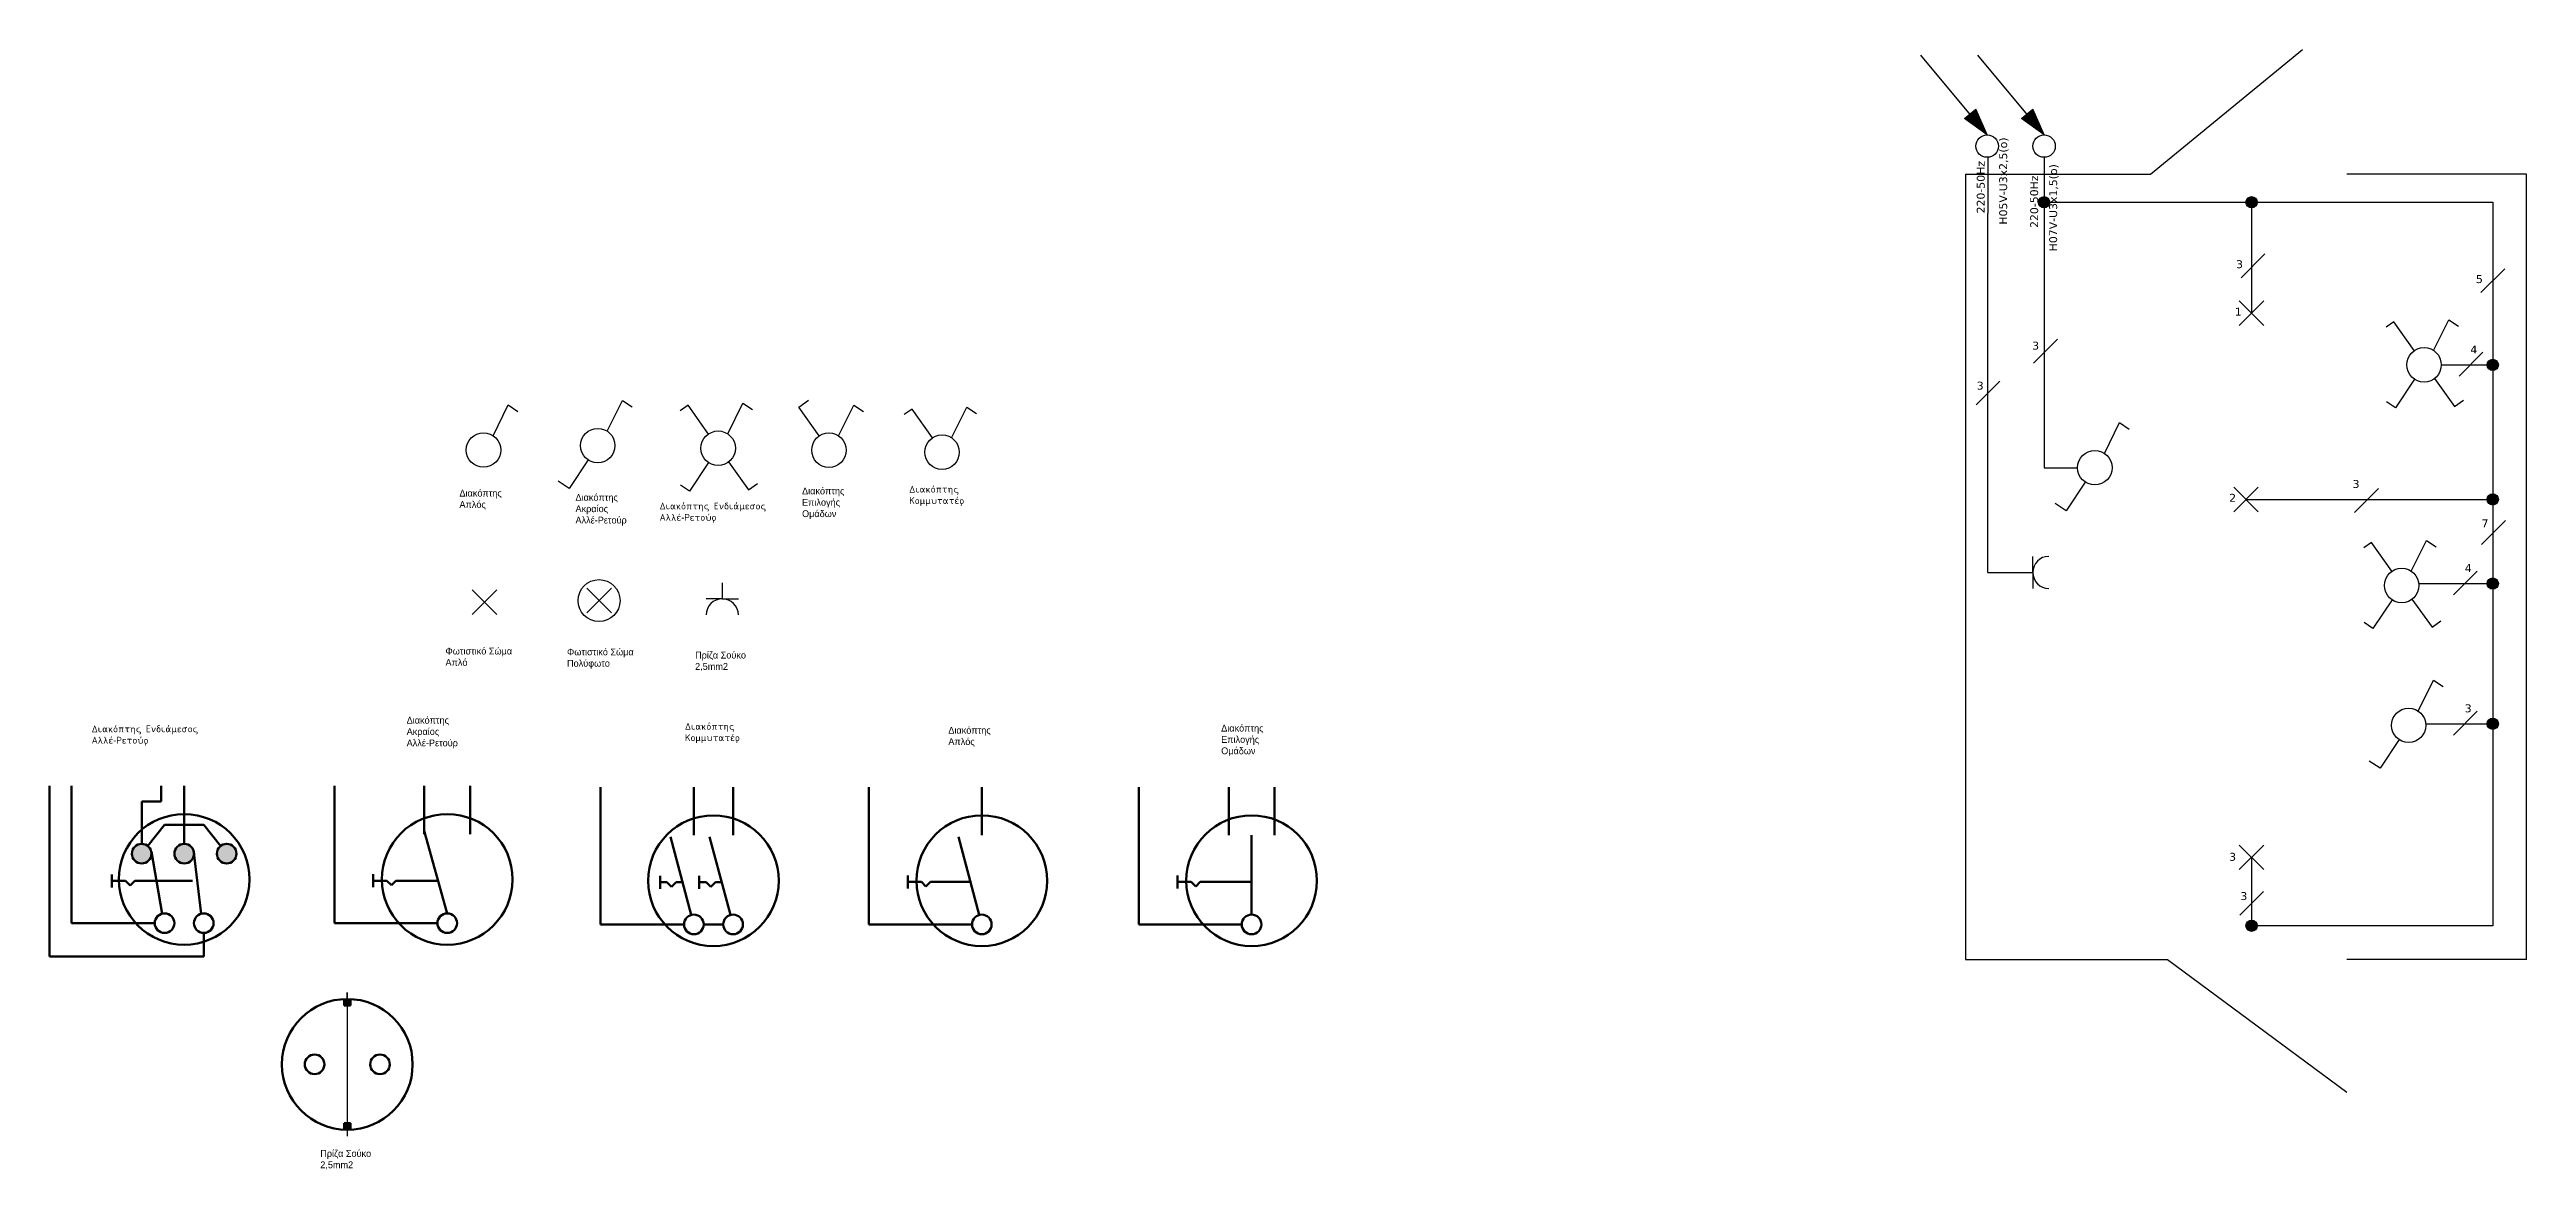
# Model space of a CAD drawing. Header units: millimetres. Extents: x 1397 to 2322, y 1763 to 1962.
# Drawn here: x 1397.4 to 1839, y 1762.5 to 1962.2 of the extents above; entities that cross this region are included whole.
import ezdxf

# ---------------------------------------------------------------- set-up
doc = ezdxf.new("R2010")
doc.units = ezdxf.units.MM
doc.header["$LTSCALE"] = 0.093
for name, color, linetype, lineweight in [('2S', 7, 'Continuous', 200), ('S', 7, 'Continuous', 100), ('S_2', 7, 'Continuous', 50), ('S_4', 7, 'Continuous', 25)]:
    doc.layers.add(name, color=color, linetype=linetype, lineweight=lineweight)
doc.layers.add('DESCCHILD', color=20, linetype='Continuous')

msp = doc.modelspace()

# ---------------------------------------------------------------- texts
at = {"char_height": 1.4142, "attachment_point": 1, "rotation": 90}
for s, insert in [('{\\fVerdana|b0|i0|c161|p34;H05V-U3x2,5(o)}', (1745, 1931)), ('{\\fVerdana|b0|i0|c161|p34;H07V-U3x1,5(o)}', (1753.91, 1926.24))]:
    msp.add_mtext_dynamic_manual_height_columns(s, width=21.638, gutter_width=12.5, heights=[0], dxfattribs=dict(at, insert=insert))
at = {"ltscale": 2, "char_height": 1.4142, "attachment_point": 1, "rotation": 90}
for insert in [(1741, 1933), (1750.53, 1930.41)]:
    msp.add_mtext_dynamic_manual_height_columns('{\\fVerdana|b0|i0|c161|p34;220-50\\fVerdana|b0|i0|c0|p34;Hz}', width=5, gutter_width=7.07, heights=[0], dxfattribs=dict(at, insert=insert))
at = {"ltscale": 2, "char_height": 1.4142, "attachment_point": 1}
for s, insert in [('{\\fVerdana|b0|i0|c161|p34;3}', (1787.23, 1924.65)), ('{\\fVerdana|b0|i0|c161|p34;5}', (1830, 1922)), ('{\\fVerdana|b0|i0|c161|p34;1}', (1787, 1916.19)), ('{\\fVerdana|b0|i0|c161|p34;3}', (1750.88, 1910.13)), ('{\\fVerdana|b0|i0|c161|p34;4}', (1829, 1909.44)), ('{\\fVerdana|b0|i0|c161|p34;3}', (1741, 1903)), ('{\\fVerdana|b0|i0|c161|p34;2}', (1786, 1883)), ('{\\fVerdana|b0|i0|c161|p34;3}', (1808, 1885.47)), ('{\\fVerdana|b0|i0|c161|p34;7}', (1831, 1878.47)), ('{\\fVerdana|b0|i0|c161|p34;4}', (1828, 1870.47)), ('{\\fVerdana|b0|i0|c161|p34;3}', (1828, 1845.47)), ('{\\fVerdana|b0|i0|c161|p34;3}', (1786, 1819)), ('{\\fVerdana|b0|i0|c161|p34;3}', (1788, 1812))]:
    msp.add_mtext_dynamic_manual_height_columns(s, width=5, gutter_width=7.07, heights=[0], dxfattribs=dict(at, insert=insert))
at = {"attachment_point": 1}
for s, insert, char_height, width in [('Διακόπτης\\PΑπλός', (1470.5, 1883.74), 1.214, 9.1156), ('Διακόπτης\\PΑκραίος\\PΑλλέ-Ρετούρ', (1491.19, 1882.98), 1.2142, 11.0917), ('{\\fISOCPEUR|b0|i0|c161|p34;Διακόπτης Ενδιάμεσος\\PΑλλέ}-{\\fISOCPEUR|b0|i0|c161|p34;Ρετούρ}', (1506.18, 1881.44), 1.2142, 19.8886), ('Διακόπτης\\PΕπιλογής\\PΟμάδων', (1531.58, 1884.12), 1.214, 9.1156), ('{\\fISOCPEUR|b0|i0|c161|p34;Διακόπτης\\PΚομμυτατέρ}', (1550.68, 1884.44), 1.2142, 19.8886), ('Φωτιστικό Σώμα\\PΑπλό', (1468.01, 1855.58), 1.2142, 12.8917), ('Φωτιστικό Σώμα\\PΠολύφωτο', (1489.68, 1855.42), 1.2142, 12.8917), ('Πρίζα Σούκο\\P2,5mm2', (1512.51, 1854.86), 1.2142, 9.7427), ('{\\fISOCPEUR|b0|i0|c161|p34;Διακόπτης Ενδιάμεσος\\PΑλλέ}-{\\fISOCPEUR|b0|i0|c161|p34;Ρετούρ}', (1404.93, 1841.71), 1.2142, 19.8886), ('Διακόπτης\\PΑκραίος\\PΑλλέ-Ρετούρ', (1461.09, 1843.25), 1.2142, 11.0917), ('{\\fISOCPEUR|b0|i0|c161|p34;Διακόπτης\\PΚομμυτατέρ}', (1510.69, 1842.16), 1.2142, 19.8886), ('Διακόπτης\\PΑπλός', (1557.66, 1841.46), 1.214, 9.1156), ('Διακόπτης\\PΕπιλογής\\PΟμάδων', (1606.3, 1841.84), 1.214, 9.1156), ('Πρίζα Σούκο\\P2,5mm2', (1445.69, 1766.01), 1.2142, 9.7427)]:
    msp.add_mtext(s, dxfattribs=dict(at, insert=insert, char_height=char_height, width=width))

# ---------------------------------------------------------------- hatches: boundary and pattern name
h = msp.add_hatch(color=256)
h.dxf.hatch_style = 1
h.paths.add_polyline_path([(1742.85, 1947), (1740.82, 1951.57), (1739.81, 1950.76)])
h.paths.add_polyline_path([(1742.85, 1947), (1739.81, 1950.76), (1738.81, 1949.94)])
h = msp.add_hatch(color=256)
h.dxf.hatch_style = 1
h.paths.add_polyline_path([(1753, 1947), (1750.97, 1951.57), (1749.96, 1950.76)])
h.paths.add_polyline_path([(1753, 1947), (1749.96, 1950.76), (1748.96, 1949.94)])
at = {"ltscale": 2, "true_color": 0x000000}
h = msp.add_hatch(color=18, dxfattribs=at)
h.dxf.hatch_style = 1
h.paths.add_polyline_path([(1754, 1935, 1), (1752, 1935, 1)])
h = msp.add_hatch(color=18, dxfattribs=at)
h.dxf.hatch_style = 1
h.paths.add_polyline_path([(1791, 1935, 1), (1789, 1935, 1)])
h = msp.add_hatch(color=18, dxfattribs=at)
h.dxf.hatch_style = 1
h.paths.add_polyline_path([(1834, 1906, 1), (1832, 1906, 1)])
h = msp.add_hatch(color=18, dxfattribs=at)
h.dxf.hatch_style = 1
h.paths.add_polyline_path([(1834, 1882, 1), (1832, 1882, 1)])
h = msp.add_hatch(color=18, dxfattribs=at)
h.dxf.hatch_style = 1
h.paths.add_polyline_path([(1834, 1867, 1), (1832, 1867, 1)])
h = msp.add_hatch(color=18, dxfattribs=at)
h.dxf.hatch_style = 1
h.paths.add_polyline_path([(1834, 1842, 1), (1832, 1842, 1)])
h = msp.add_hatch(color=18, dxfattribs=at)
h.dxf.hatch_style = 1
h.paths.add_polyline_path([(1791, 1806, 1), (1789, 1806, 1)])
at = {"layer": '2S'}
h = msp.add_hatch(color=256, dxfattribs=at)
h.dxf.hatch_style = 1
h.paths.add_polyline_path([(1430.75, 1818.85, 1), (1427.25, 1818.85, 1)])
h.paths.add_polyline_path([(1423.18, 1818.85, 1), (1419.68, 1818.85, 1)])
h.paths.add_polyline_path([(1415.6, 1818.85, 1), (1412.11, 1818.85, 1)])
h = msp.add_hatch(color=256, dxfattribs=at)
h.dxf.hatch_style = 1
h.paths.add_polyline_path([(1450.51, 1792.94, 0.012506), (1449.93, 1792.93), (1449.93, 1791.78), (1450.51, 1791.78)])
h.paths.add_polyline_path([(1451.09, 1792.93, 0.012506), (1450.51, 1792.94), (1450.51, 1791.78), (1451.09, 1791.78)])
h = msp.add_hatch(color=256, dxfattribs=at)
h.dxf.hatch_style = 1
h.paths.add_polyline_path([(1450.51, 1770.8), (1449.93, 1770.8), (1449.93, 1769.65, 0.012373), (1450.51, 1769.64)])
h.paths.add_polyline_path([(1451.1, 1770.8), (1450.51, 1770.8), (1450.51, 1769.64, 0.012638), (1451.1, 1769.65)])

# ---------------------------------------------------------------- linework, layer by layer
for p, q in [((1742.85, 1947), (1731.05, 1961.23)), ((1753, 1947), (1741.2, 1961.23)), ((1738.81, 1949.94), (1740.82, 1951.57)), ((1742.85, 1947), (1738.81, 1949.94)), ((1742.85, 1947), (1740.82, 1951.57)), ((1748.96, 1949.94), (1750.97, 1951.57)), ((1753, 1947), (1748.96, 1949.94)), ((1753, 1947), (1750.97, 1951.57)), ((1787.81, 1917.39), (1792.19, 1913)), ((1792.19, 1917.39), (1787.81, 1913)), ((1815.38, 1913.67), (1814, 1912.69)), ((1819.01, 1908.53), (1815.38, 1913.67)), ((1822.45, 1908.55), (1825.16, 1914.05)), ((1825.16, 1914.05), (1826.88, 1912.9)), ((1819.05, 1903.45), (1815.64, 1898.34)), ((1822.59, 1903.55), (1826.16, 1898.57)), ((1476.49, 1893.36), (1479.2, 1898.86)), ((1479.2, 1898.86), (1480.92, 1897.71)), ((1496.86, 1894.16), (1499.57, 1899.66)), ((1499.57, 1899.66), (1501.29, 1898.51)), ((1511.25, 1898.8), (1509.87, 1897.83)), ((1514.89, 1893.67), (1511.25, 1898.8)), ((1518.32, 1893.69), (1521.03, 1899.19)), ((1521.03, 1899.19), (1522.75, 1898.04)), ((1531.01, 1898.46), (1532.75, 1899.69)), ((1538.08, 1893.34), (1540.79, 1898.84)), ((1540.79, 1898.84), (1542.51, 1897.69)), ((1815.64, 1898.34), (1814.05, 1899.4)), ((1826.16, 1898.57), (1827.76, 1899.71)), ((1534.64, 1893.32), (1531.01, 1898.46)), ((1551.18, 1898.1), (1549.79, 1897.12)), ((1554.81, 1892.96), (1551.18, 1898.1)), ((1558.24, 1892.98), (1560.96, 1898.48)), ((1560.96, 1898.48), (1562.68, 1897.33)), ((1763.75, 1890.21), (1766.46, 1895.71)), ((1766.46, 1895.71), (1768.18, 1894.56)), ((1493.46, 1889.06), (1490.05, 1883.95)), ((1514.92, 1888.59), (1511.51, 1883.48)), ((1518.46, 1888.69), (1522.04, 1883.71)), ((1490.05, 1883.95), (1488.11, 1885.25)), ((1511.51, 1883.48), (1509.92, 1884.54)), ((1522.04, 1883.71), (1523.63, 1884.85)), ((1756.95, 1880), (1755, 1881.3)), ((1760.35, 1885.11), (1756.95, 1880)), ((1786.81, 1884.19), (1791.19, 1879.81)), ((1791.19, 1884.19), (1786.81, 1879.81)), ((1811.38, 1874.33), (1810, 1873.35)), ((1815.01, 1869.19), (1811.38, 1874.33)), ((1818.45, 1869.21), (1821.16, 1874.71)), ((1821.16, 1874.71), (1822.88, 1873.56)), ((1748.14, 1869), (1751, 1869)), ((1751, 1869), (1751, 1871.86)), ((1751, 1869), (1751, 1866.14)), ((1472.79, 1865.86), (1477.18, 1861.47)), ((1477.18, 1865.86), (1472.79, 1861.47)), ((1493.2, 1866.16), (1497.59, 1861.77)), ((1497.59, 1866.16), (1493.2, 1861.77)), ((1517.36, 1864.27), (1514.49, 1864.27)), ((1517.36, 1867.14), (1517.36, 1864.27)), ((1517.36, 1864.27), (1520.22, 1864.27)), ((1815.05, 1864.11), (1811.64, 1859)), ((1818.59, 1864.21), (1822.16, 1859.23)), ((1811.64, 1859), (1810.05, 1860.06)), ((1822.16, 1859.23), (1823.76, 1860.37)), ((1819.7, 1844.28), (1822.41, 1849.78)), ((1822.41, 1849.78), (1824.13, 1848.63)), ((1816.3, 1839.18), (1812.89, 1834.07)), ((1812.89, 1834.07), (1810.95, 1835.36)), ((1787.81, 1820.39), (1792.19, 1816)), ((1792.19, 1820.39), (1787.81, 1816))]:
    msp.add_line(p, q)
at = {"ltscale": 2}
for p, q in [((1743, 1943), (1743, 1933)), ((1753, 1943), (1753, 1936)), ((1753, 1935), (1753, 1887.66)), ((1754, 1935), (1789, 1935)), ((1790, 1935), (1833, 1935)), ((1833, 1935), (1833, 1907)), ((1743, 1869), (1743, 1933)), ((1790, 1934), (1790, 1915.19)), ((1788.11, 1921.53), (1792.35, 1925.77)), ((1830.88, 1918.88), (1835.12, 1923.12)), ((1751.14, 1906.3), (1755.38, 1910.55)), ((1827, 1904), (1831.24, 1908.24)), ((1823.82, 1906), (1832, 1906)), ((1833, 1905), (1833, 1883)), ((1740.88, 1898.88), (1745.12, 1903.12)), ((1753, 1887.66), (1758.99, 1887.66)), ((1789, 1882), (1832, 1882)), ((1808.37, 1879.68), (1812.61, 1883.93)), ((1833, 1882), (1833, 1868)), ((1831, 1874), (1835.24, 1878.24)), ((1743, 1869), (1748.14, 1869)), ((1826, 1865), (1830.24, 1869.24)), ((1819.8, 1867), (1832, 1867)), ((1833, 1866), (1833, 1843)), ((1821.05, 1842), (1832, 1842)), ((1826, 1840), (1830.24, 1844.24)), ((1833, 1841), (1833, 1806)), ((1790, 1818.19), (1790, 1807)), ((1787.88, 1807.88), (1792.12, 1812.12)), ((1833, 1806), (1791, 1806))]:
    msp.add_line(p, q, dxfattribs=at)
for centre, radius in [((1742.85, 1945), 2), ((1753, 1945), 2), ((1753, 1935), 1), ((1790, 1935), 1), ((1820.75, 1906), 3.07), ((1833, 1906), 1), ((1495.16, 1891.61), 3.07), ((1474.79, 1890.81), 3.07), ((1516.62, 1891.14), 3.07), ((1536.37, 1890.79), 3.07), ((1556.54, 1890.43), 3.07), ((1762.05, 1887.66), 3.07), ((1833, 1882), 1), ((1816.75, 1866.66), 3.07), ((1833, 1867), 1), ((1495.39, 1863.97), 3.74), ((1818, 1841.73), 3.07), ((1833, 1842), 1), ((1790, 1806), 1)]:
    msp.add_circle(centre, radius)
for centre, start, end in [((1753.86, 1869), 90, 270), ((1517.36, 1861.41), 0, 180)]:
    msp.add_arc(centre, 2.86, start, end)
at = {"layer": '2S'}
for p, q in [((1468.32, 1808.21), (1464.24, 1822.93)), ((1511.84, 1807.92), (1508.11, 1821.85)), ((1518.83, 1807.92), (1515.1, 1821.85)), ((1563.18, 1807.92), (1559.45, 1821.85)), ((1611.72, 1807.98), (1611.72, 1822.12)), ((1417.48, 1808.15), (1415.58, 1819.15)), ((1424.47, 1808.15), (1423.16, 1819.06)), ((1449.93, 1791.78), (1449.93, 1792.93)), ((1451.09, 1791.78), (1451.09, 1792.93)), ((1450.51, 1791.78), (1449.93, 1791.78)), ((1450.51, 1791.78), (1451.09, 1791.78)), ((1450.51, 1770.8), (1449.93, 1770.8)), ((1449.93, 1770.8), (1449.93, 1769.65)), ((1450.51, 1769.64), (1450.51, 1770.8)), ((1450.51, 1770.8), (1451.1, 1770.8)), ((1451.1, 1770.8), (1451.1, 1769.65))]:
    msp.add_line(p, q, dxfattribs=at)
at = {"layer": 'DESCCHILD', "ltscale": 2}
for p, q in [((1772, 1940), (1799.05, 1962.22)), ((1739, 1940), (1739, 1800)), ((1739, 1940), (1772, 1940)), ((1839, 1940), (1807, 1940)), ((1839, 1800), (1839, 1940)), ((1739, 1800), (1775, 1800)), ((1775, 1800), (1807, 1776.35)), ((1839, 1800), (1807, 1800))]:
    msp.add_line(p, q, dxfattribs=at)
at = {"layer": 'S'}
for p, q in [((1397.42, 1800.5), (1397.42, 1830.95)), ((1401.31, 1806.46), (1401.31, 1830.95)), ((1413.85, 1820.6), (1413.85, 1828.16)), ((1413.85, 1828.16), (1417.33, 1828.16)), ((1417.33, 1828.16), (1417.33, 1830.95)), ((1421.43, 1823.98), (1421.43, 1830.95)), ((1448.2, 1806.46), (1448.2, 1830.95)), ((1464.24, 1822.34), (1464.24, 1830.95)), ((1472.4, 1822.34), (1472.4, 1830.95)), ((1495.66, 1806.23), (1495.66, 1830.72)), ((1512.29, 1822.12), (1512.29, 1830.72)), ((1519.28, 1822.12), (1519.28, 1830.72)), ((1543.51, 1806.23), (1543.51, 1830.72)), ((1563.63, 1822.12), (1563.63, 1830.72)), ((1591.6, 1806.23), (1591.6, 1830.72)), ((1607.64, 1822.12), (1607.64, 1830.72)), ((1615.8, 1822.12), (1615.8, 1830.72)), ((1417.93, 1823.98), (1414.94, 1820.22)), ((1417.93, 1823.98), (1424.92, 1823.98)), ((1421.43, 1823.98), (1421.43, 1820.6)), ((1424.92, 1823.98), (1427.91, 1820.22)), ((1408.53, 1812.82), (1408.53, 1815.15)), ((1455.1, 1812.86), (1455.1, 1815.19)), ((1506.26, 1812.59), (1506.26, 1814.92)), ((1513.25, 1812.59), (1513.25, 1814.92)), ((1550.42, 1812.64), (1550.42, 1814.97)), ((1598.5, 1812.64), (1598.5, 1814.97)), ((1416.18, 1806.46), (1401.31, 1806.46)), ((1466.57, 1806.46), (1448.2, 1806.46)), ((1510.54, 1806.23), (1495.66, 1806.23)), ((1561.88, 1806.23), (1543.51, 1806.23)), ((1609.97, 1806.23), (1591.6, 1806.23)), ((1424.92, 1804.71), (1424.92, 1800.5)), ((1424.92, 1800.5), (1397.42, 1800.5))]:
    msp.add_line(p, q, dxfattribs=at)
at = {"layer": 'S_2'}
for p, q in [((1410.97, 1813.99), (1408.53, 1813.99)), ((1411.79, 1813.16), (1410.97, 1813.99)), ((1412.61, 1813.99), (1411.79, 1813.16)), ((1414.91, 1813.99), (1412.61, 1813.99)), ((1420.14, 1813.99), (1414.91, 1813.99)), ((1422.91, 1813.99), (1420.14, 1813.99)), ((1457.54, 1814.03), (1455.1, 1814.03)), ((1458.36, 1813.21), (1457.54, 1814.03)), ((1459.18, 1814.03), (1458.36, 1813.21)), ((1461.47, 1814.03), (1459.18, 1814.03)), ((1466.7, 1814.03), (1461.47, 1814.03)), ((1507.48, 1813.76), (1506.26, 1813.76)), ((1508.3, 1812.94), (1507.48, 1813.76)), ((1509.13, 1813.76), (1508.3, 1812.94)), ((1510.27, 1813.76), (1509.13, 1813.76)), ((1514.47, 1813.76), (1513.25, 1813.76)), ((1515.29, 1812.94), (1514.47, 1813.76)), ((1516.12, 1813.76), (1515.29, 1812.94)), ((1517.26, 1813.76), (1516.12, 1813.76)), ((1552.85, 1813.8), (1550.42, 1813.8)), ((1553.67, 1812.98), (1552.85, 1813.8)), ((1554.5, 1813.8), (1553.67, 1812.98)), ((1556.79, 1813.8), (1554.5, 1813.8)), ((1561.6, 1813.8), (1556.79, 1813.8)), ((1600.94, 1813.8), (1598.5, 1813.8)), ((1601.76, 1812.98), (1600.94, 1813.8)), ((1602.58, 1813.8), (1601.76, 1812.98)), ((1604.88, 1813.8), (1602.58, 1813.8)), ((1611.72, 1813.8), (1604.88, 1813.8)), ((1515.78, 1806.23), (1514.04, 1806.23)), ((1515.78, 1806.23), (1517.53, 1806.23))]:
    msp.add_line(p, q, dxfattribs=at)
for centre, radius in [((1421.43, 1814.26), 11.65), ((1468.32, 1814.26), 11.65), ((1515.78, 1814.03), 11.65), ((1563.63, 1814.03), 11.65), ((1611.72, 1814.03), 11.65), ((1413.85, 1818.85), 1.75), ((1421.43, 1818.85), 1.75), ((1429, 1818.85), 1.75), ((1417.93, 1806.46), 1.75), ((1424.92, 1806.46), 1.75), ((1468.32, 1806.46), 1.75), ((1512.29, 1806.23), 1.75), ((1519.28, 1806.23), 1.75), ((1563.63, 1806.23), 1.75), ((1611.72, 1806.23), 1.75), ((1450.51, 1781.29), 11.65), ((1444.68, 1781.29), 1.75), ((1456.33, 1781.29), 1.75)]:
    msp.add_circle(centre, radius, dxfattribs=at)
at = {"layer": 'S_4'}
for p, q in [((1450.51, 1792.94), (1450.51, 1794.11)), ((1450.51, 1794.11), (1450.51, 1768.47)), ((1450.51, 1769.64), (1450.51, 1768.47))]:
    msp.add_line(p, q, dxfattribs=at)

msp.set_redraw_order([(e.dxf.handle, doc.entitydb.next_handle()) for e in msp.query("TEXT MTEXT ATTDEF DIMENSION ARC_DIMENSION")])  # texts and dimensions are drawn at this point

doc.saveas('drawing.dxf')
